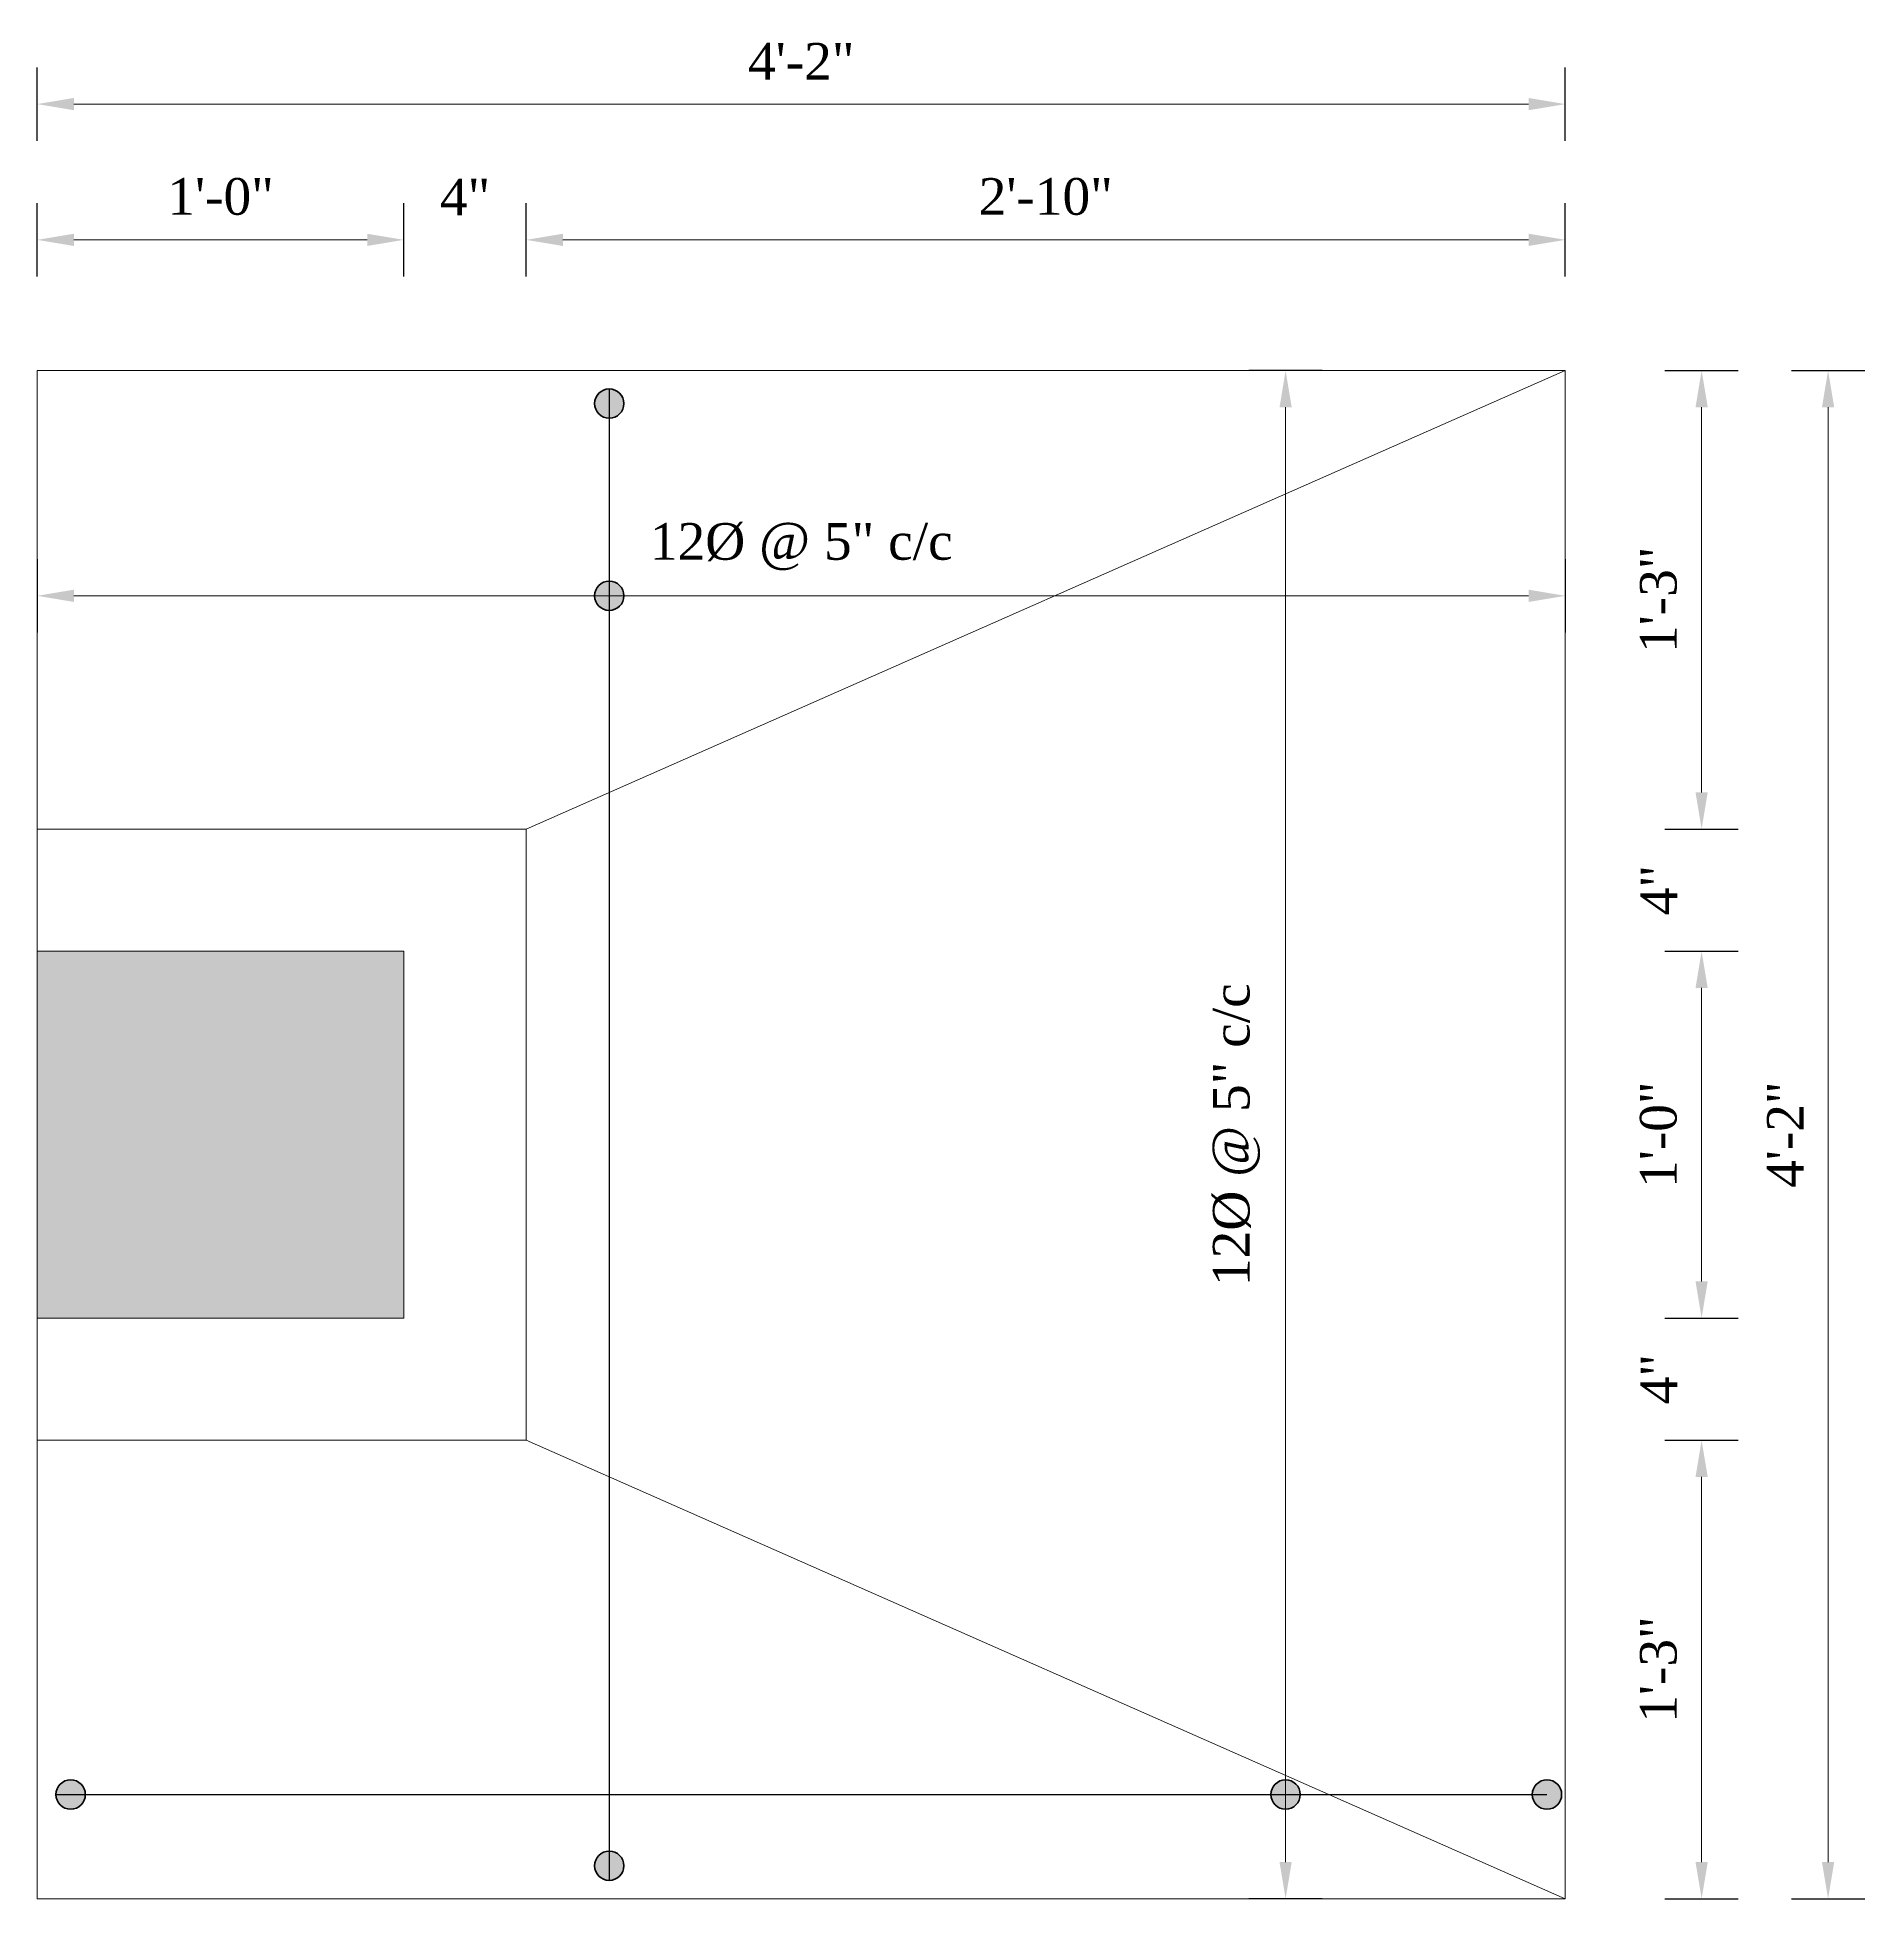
# Model space of a CAD drawing. Header units: feet. Extents: x 28652 to 66086, y -6769 to -640.
# Drawn here: x 53664.5 to 53724.3, y -1035.7 to -974.8 of the extents above; entities that cross this region are included whole.
import ezdxf

# ---------------------------------------------------------------- set-up
doc = ezdxf.new("R2010")
doc.units = ezdxf.units.FT
doc.header["$LTSCALE"] = 50
doc.header["$MEASUREMENT"] = 0
doc.header["$PDMODE"] = 34
for name, color, linetype, lineweight in [('IES_WR_Dimension', 7, 'Continuous', 15), ('IES_WR_Hatch ANSI31', 8, 'Continuous', 15), ('IES_WR_Rebar Concrete Line', 2, 'Continuous', 15), ('IES_WR_Rebar-Main', 1, 'Continuous', 30), ('Reinforcement', 1, 'Continuous', 40)]:
    doc.layers.add(name, color=color, linetype=linetype, lineweight=lineweight)
doc.styles.add('arial', font='times.ttf')
doc.dimstyles.new('SECS', dxfattribs={"dimtxt": 0.06, "dimasz": 0.06, "dimexe": 0.06, "dimexo": 0, "dimgap": 0.04, "dimtad": 1, "dimdec": 0, "dimzin": 3, "dimdsep": 46, "dimlunit": 4, "dimtxsty": 'arial', "dimcen": 1.25, "dimclrd": 256, "dimclrt": 3, "dimadec": 0, "dimazin": 0, "dimtfac": 1, "dimtdec": 0, "dimtix": 1, "dimtofl": 0, "dimtmove": 2, "dimatfit": 1, "dimfxl": 0.06, "dimfxlon": 1, "dimtolj": 1, "dimtzin": 0, "dimlwd": -1, "dimarcsym": 0})

# ---------------------------------------------------------------- blocks, each defined once
blk = doc.blocks.new('REBAR CUT')
at = {"layer": 'Reinforcement'}
blk.add_circle((0, 0), 0.024, dxfattribs=at)
blk = doc.blocks.new('bar towaeds viewer')
at = {"layer": 'Reinforcement'}
h = blk.add_hatch(color=256, dxfattribs=at)
h.dxf.hatch_style = 1
h.paths.add_polyline_path([(0.024, 0, 0.414214), (0, 0.024), (0, -0.024, 0.414214)])
h.paths.add_polyline_path([(0, 0.024, 0.414214), (-0.024, 0, 0.414214), (0, -0.024)])
blk.add_circle((0, 0), 0.024, dxfattribs=at)
blk = doc.blocks.new('*D1219')
at = {"layer": 'Defpoints', "color": 0}
for p in [(53676.547, -981.469), (53664.547, -1004.745), (53676.547, -1004.745)]:
    blk.add_point(p, dxfattribs=at)
at = {"layer": 'IES_WR_Dimension', "color": 0, "lineweight": -2}
for p, q in [((53664.547, -982.669), (53664.547, -980.269)), ((53676.547, -982.669), (53676.547, -980.269))]:
    blk.add_line(p, q, dxfattribs=at)
at = {"layer": 'IES_WR_Dimension'}
blk.add_line((53665.747, -981.469), (53675.347, -981.469), dxfattribs=at)
for points in [[(53665.747, -981.269), (53665.747, -981.669), (53664.547, -981.469)], [(53675.347, -981.269), (53675.347, -981.669), (53676.547, -981.469)]]:
    blk.add_solid(points, dxfattribs=at)
at = {"layer": 'IES_WR_Dimension', "color": 3, "insert": (53670.547, -980.058), "char_height": 1.2, "attachment_point": 5, "style": 'arial'}
blk.add_mtext('\\A1;1\'-0"', dxfattribs=at)
blk = doc.blocks.new('*D1221')
at = {"layer": 'Defpoints', "color": 0}
for p in [(53714.547, -977.027), (53664.547, -985.745), (53714.547, -985.745)]:
    blk.add_point(p, dxfattribs=at)
at = {"layer": 'IES_WR_Dimension', "color": 0, "lineweight": -2}
for p, q in [((53664.547, -978.227), (53664.547, -975.827)), ((53714.547, -978.227), (53714.547, -975.827))]:
    blk.add_line(p, q, dxfattribs=at)
at = {"layer": 'IES_WR_Dimension'}
blk.add_line((53665.747, -977.027), (53713.347, -977.027), dxfattribs=at)
for points in [[(53665.747, -976.827), (53665.747, -977.227), (53664.547, -977.027)], [(53713.347, -976.827), (53713.347, -977.227), (53714.547, -977.027)]]:
    blk.add_solid(points, dxfattribs=at)
at = {"layer": 'IES_WR_Dimension', "color": 3, "insert": (53689.547, -975.627), "char_height": 1.2, "attachment_point": 5, "style": 'arial'}
blk.add_mtext('\\A1;4\'-2"', dxfattribs=at)
blk = doc.blocks.new('*D1223')
at = {"layer": 'Defpoints', "color": 0}
for p in [(53714.547, -985.745), (53719.007, -985.745), (53680.547, -1000.745)]:
    blk.add_point(p, dxfattribs=at)
at = {"layer": 'IES_WR_Dimension', "color": 0, "lineweight": -2}
for p, q in [((53717.807, -985.745), (53720.207, -985.745)), ((53717.807, -1000.745), (53720.207, -1000.745))]:
    blk.add_line(p, q, dxfattribs=at)
at = {"layer": 'IES_WR_Dimension'}
blk.add_line((53719.007, -999.545), (53719.007, -986.945), dxfattribs=at)
for points in [[(53718.807, -986.945), (53719.207, -986.945), (53719.007, -985.745)], [(53718.807, -999.545), (53719.207, -999.545), (53719.007, -1000.745)]]:
    blk.add_solid(points, dxfattribs=at)
at = {"layer": 'IES_WR_Dimension', "color": 3, "insert": (53717.597, -993.245), "char_height": 1.2, "attachment_point": 5, "rotation": 90, "style": 'arial'}
blk.add_mtext('\\A1;1\'-3"', dxfattribs=at)
blk = doc.blocks.new('*D1225')
at = {"layer": 'Defpoints', "color": 0}
for p in [(53664.547, -985.745), (53714.547, -985.745), (53714.547, -993.115)]:
    blk.add_point(p, dxfattribs=at)
at = {"layer": 'IES_WR_Dimension', "color": 0, "lineweight": -2}
for p, q in [((53664.547, -991.915), (53664.547, -994.315)), ((53714.547, -991.915), (53714.547, -994.315))]:
    blk.add_line(p, q, dxfattribs=at)
at = {"layer": 'IES_WR_Dimension'}
blk.add_line((53665.747, -993.115), (53713.347, -993.115), dxfattribs=at)
for points in [[(53665.747, -992.915), (53665.747, -993.315), (53664.547, -993.115)], [(53713.347, -992.915), (53713.347, -993.315), (53714.547, -993.115)]]:
    blk.add_solid(points, dxfattribs=at)
at = {"layer": 'IES_WR_Dimension', "color": 3, "insert": (53689.547, -991.509), "char_height": 1.2, "attachment_point": 5, "style": 'arial'}
blk.add_mtext('\\A1;12%%C @ 5" c/c', dxfattribs=at)
blk = doc.blocks.new('*D1227')
at = {"layer": 'Defpoints', "color": 0}
for p in [(53705.395, -985.745), (53714.547, -985.745), (53714.547, -1035.745)]:
    blk.add_point(p, dxfattribs=at)
at = {"layer": 'IES_WR_Dimension', "color": 0, "lineweight": -2}
for p, q in [((53706.595, -985.745), (53704.195, -985.745)), ((53706.595, -1035.745), (53704.195, -1035.745))]:
    blk.add_line(p, q, dxfattribs=at)
at = {"layer": 'IES_WR_Dimension'}
blk.add_line((53705.395, -1034.545), (53705.395, -986.945), dxfattribs=at)
for points in [[(53705.195, -986.945), (53705.595, -986.945), (53705.395, -985.745)], [(53705.195, -1034.545), (53705.595, -1034.545), (53705.395, -1035.745)]]:
    blk.add_solid(points, dxfattribs=at)
at = {"layer": 'IES_WR_Dimension', "color": 3, "insert": (53703.788, -1010.745), "char_height": 1.2, "attachment_point": 5, "rotation": 90, "style": 'arial'}
blk.add_mtext('\\A1;12%%C @ 5" c/c', dxfattribs=at)
blk = doc.blocks.new('*D1229')
at = {"layer": 'Defpoints', "color": 0}
for p in [(53714.547, -985.745), (53723.145, -985.745), (53714.547, -1035.745)]:
    blk.add_point(p, dxfattribs=at)
at = {"layer": 'IES_WR_Dimension', "color": 0, "lineweight": -2}
for p, q in [((53721.945, -985.745), (53724.345, -985.745)), ((53721.945, -1035.745), (53724.345, -1035.745))]:
    blk.add_line(p, q, dxfattribs=at)
at = {"layer": 'IES_WR_Dimension'}
blk.add_line((53723.145, -1034.545), (53723.145, -986.945), dxfattribs=at)
for points in [[(53722.945, -986.945), (53723.345, -986.945), (53723.145, -985.745)], [(53722.945, -1034.545), (53723.345, -1034.545), (53723.145, -1035.745)]]:
    blk.add_solid(points, dxfattribs=at)
at = {"layer": 'IES_WR_Dimension', "color": 3, "insert": (53721.745, -1010.745), "char_height": 1.2, "attachment_point": 5, "rotation": 90, "style": 'arial'}
blk.add_mtext('\\A1;4\'-2"', dxfattribs=at)
blk = doc.blocks.new('*D1231')
at = {"layer": 'Defpoints', "color": 0}
for p in [(53680.547, -981.469), (53680.547, -1000.745), (53676.547, -1004.745)]:
    blk.add_point(p, dxfattribs=at)
at = {"layer": 'IES_WR_Dimension', "color": 0, "lineweight": -2}
for p, q in [((53676.547, -982.669), (53676.547, -980.269)), ((53680.547, -982.669), (53680.547, -980.269))]:
    blk.add_line(p, q, dxfattribs=at)
at = {"layer": 'IES_WR_Dimension'}
for p, q in [((53675.347, -981.469), (53674.147, -981.469)), ((53681.747, -981.469), (53682.947, -981.469))]:
    blk.add_line(p, q, dxfattribs=at)
for points in [[(53675.347, -981.269), (53675.347, -981.669), (53676.547, -981.469)], [(53681.747, -981.269), (53681.747, -981.669), (53680.547, -981.469)]]:
    blk.add_solid(points, dxfattribs=at)
at = {"layer": 'IES_WR_Dimension', "color": 3, "insert": (53678.547, -980.069), "char_height": 1.2, "attachment_point": 5, "style": 'arial'}
blk.add_mtext('\\A1;4"', dxfattribs=at)
blk = doc.blocks.new('*D1233')
at = {"layer": 'Defpoints', "color": 0}
for p in [(53714.547, -981.469), (53714.547, -985.745), (53680.547, -1000.745)]:
    blk.add_point(p, dxfattribs=at)
at = {"layer": 'IES_WR_Dimension', "color": 0, "lineweight": -2}
for p, q in [((53680.547, -982.669), (53680.547, -980.269)), ((53714.547, -982.669), (53714.547, -980.269))]:
    blk.add_line(p, q, dxfattribs=at)
at = {"layer": 'IES_WR_Dimension'}
blk.add_line((53681.747, -981.469), (53713.347, -981.469), dxfattribs=at)
for points in [[(53681.747, -981.269), (53681.747, -981.669), (53680.547, -981.469)], [(53713.347, -981.269), (53713.347, -981.669), (53714.547, -981.469)]]:
    blk.add_solid(points, dxfattribs=at)
at = {"layer": 'IES_WR_Dimension', "color": 3, "insert": (53697.547, -980.058), "char_height": 1.2, "attachment_point": 5, "style": 'arial'}
blk.add_mtext('\\A1;2\'-10"', dxfattribs=at)
blk = doc.blocks.new('*D1235')
at = {"layer": 'Defpoints', "color": 0}
for p in [(53680.547, -1000.745), (53676.547, -1004.745), (53719.007, -1004.745)]:
    blk.add_point(p, dxfattribs=at)
at = {"layer": 'IES_WR_Dimension'}
for p, q in [((53719.007, -999.545), (53719.007, -998.345)), ((53719.007, -1005.945), (53719.007, -1007.145))]:
    blk.add_line(p, q, dxfattribs=at)
at = {"layer": 'IES_WR_Dimension', "color": 0, "lineweight": -2}
for p, q in [((53717.807, -1000.745), (53720.207, -1000.745)), ((53717.807, -1004.745), (53720.207, -1004.745))]:
    blk.add_line(p, q, dxfattribs=at)
at = {"layer": 'IES_WR_Dimension'}
for points in [[(53718.807, -999.545), (53719.207, -999.545), (53719.007, -1000.745)], [(53718.807, -1005.945), (53719.207, -1005.945), (53719.007, -1004.745)]]:
    blk.add_solid(points, dxfattribs=at)
at = {"layer": 'IES_WR_Dimension', "color": 3, "insert": (53717.607, -1002.745), "char_height": 1.2, "attachment_point": 5, "rotation": 90, "style": 'arial'}
blk.add_mtext('\\A1;4"', dxfattribs=at)
blk = doc.blocks.new('*D1237')
at = {"layer": 'Defpoints', "color": 0}
for p in [(53676.547, -1004.745), (53676.547, -1016.745), (53719.007, -1016.745)]:
    blk.add_point(p, dxfattribs=at)
at = {"layer": 'IES_WR_Dimension', "color": 0, "lineweight": -2}
for p, q in [((53717.807, -1004.745), (53720.207, -1004.745)), ((53717.807, -1016.745), (53720.207, -1016.745))]:
    blk.add_line(p, q, dxfattribs=at)
at = {"layer": 'IES_WR_Dimension'}
blk.add_line((53719.007, -1005.945), (53719.007, -1015.545), dxfattribs=at)
for points in [[(53718.807, -1005.945), (53719.207, -1005.945), (53719.007, -1004.745)], [(53718.807, -1015.545), (53719.207, -1015.545), (53719.007, -1016.745)]]:
    blk.add_solid(points, dxfattribs=at)
at = {"layer": 'IES_WR_Dimension', "color": 3, "insert": (53717.597, -1010.745), "char_height": 1.2, "attachment_point": 5, "rotation": 90, "style": 'arial'}
blk.add_mtext('\\A1;1\'-0"', dxfattribs=at)
blk = doc.blocks.new('*D1239')
at = {"layer": 'Defpoints', "color": 0}
for p in [(53676.547, -1016.745), (53680.547, -1020.745), (53719.007, -1020.745)]:
    blk.add_point(p, dxfattribs=at)
at = {"layer": 'IES_WR_Dimension'}
for p, q in [((53719.007, -1015.545), (53719.007, -1014.345)), ((53719.007, -1021.945), (53719.007, -1023.145))]:
    blk.add_line(p, q, dxfattribs=at)
at = {"layer": 'IES_WR_Dimension', "color": 0, "lineweight": -2}
for p, q in [((53717.807, -1016.745), (53720.207, -1016.745)), ((53717.807, -1020.745), (53720.207, -1020.745))]:
    blk.add_line(p, q, dxfattribs=at)
at = {"layer": 'IES_WR_Dimension'}
for points in [[(53718.807, -1015.545), (53719.207, -1015.545), (53719.007, -1016.745)], [(53718.807, -1021.945), (53719.207, -1021.945), (53719.007, -1020.745)]]:
    blk.add_solid(points, dxfattribs=at)
at = {"layer": 'IES_WR_Dimension', "color": 3, "insert": (53717.607, -1018.745), "char_height": 1.2, "attachment_point": 5, "rotation": 90, "style": 'arial'}
blk.add_mtext('\\A1;4"', dxfattribs=at)
blk = doc.blocks.new('*D1241')
at = {"layer": 'Defpoints', "color": 0}
for p in [(53680.547, -1020.745), (53714.547, -1035.745), (53719.007, -1035.745)]:
    blk.add_point(p, dxfattribs=at)
at = {"layer": 'IES_WR_Dimension', "color": 0, "lineweight": -2}
for p, q in [((53717.807, -1020.745), (53720.207, -1020.745)), ((53717.807, -1035.745), (53720.207, -1035.745))]:
    blk.add_line(p, q, dxfattribs=at)
at = {"layer": 'IES_WR_Dimension'}
blk.add_line((53719.007, -1021.945), (53719.007, -1034.545), dxfattribs=at)
for points in [[(53718.807, -1021.945), (53719.207, -1021.945), (53719.007, -1020.745)], [(53718.807, -1034.545), (53719.207, -1034.545), (53719.007, -1035.745)]]:
    blk.add_solid(points, dxfattribs=at)
at = {"layer": 'IES_WR_Dimension', "color": 3, "insert": (53717.597, -1028.245), "char_height": 1.2, "attachment_point": 5, "rotation": 90, "style": 'arial'}
blk.add_mtext('\\A1;1\'-3"', dxfattribs=at)

msp = doc.modelspace()

# ---------------------------------------------------------------- hatches: boundary and pattern name
at = {"layer": 'IES_WR_Hatch ANSI31'}
h = msp.add_hatch(color=256, dxfattribs=at)
h.dxf.hatch_style = 1
h.paths.add_polyline_path([(53664.547, -1004.745), (53664.547, -1016.745), (53676.547, -1016.745), (53676.547, -1004.745)])

# ---------------------------------------------------------------- linework, layer by layer
at = {"layer": 'IES_WR_Rebar Concrete Line'}
for points in [[(53664.547, -985.745), (53714.547, -985.745), (53714.547, -1035.745), (53664.547, -1035.745)], [(53664.547, -1000.745), (53680.547, -1000.745), (53680.547, -1020.745), (53664.547, -1020.745)], [(53664.547, -1004.745), (53676.547, -1004.745), (53676.547, -1016.745), (53664.547, -1016.745)]]:
    msp.add_lwpolyline(points, close=True, dxfattribs=at)
for points in [[(53680.547, -1000.745), (53714.547, -985.745)], [(53680.547, -1020.745), (53714.547, -1035.745)]]:
    msp.add_lwpolyline(points, dxfattribs=at)
at = {"layer": 'IES_WR_Rebar-Main'}
for points in [[(53683.265, -986.345), (53683.265, -1035.145)], [(53665.147, -1032.334), (53713.947, -1032.334)]]:
    msp.add_lwpolyline(points, dxfattribs=at)

# ---------------------------------------------------------------- block references
at = {"xscale": 20, "yscale": 20, "zscale": 20}
for name, p in [('bar towaeds viewer', (53683.265, -986.825)), ('bar towaeds viewer', (53683.265, -993.115)), ('REBAR CUT', (53665.64, -1032.334)), ('bar towaeds viewer', (53665.64, -1032.334)), ('bar towaeds viewer', (53705.395, -1032.334)), ('bar towaeds viewer', (53713.947, -1032.334)), ('REBAR CUT', (53683.265, -1034.665)), ('bar towaeds viewer', (53683.265, -1034.665))]:
    msp.add_blockref(name, p, dxfattribs=at)

# ---------------------------------------------------------------- dimensions: what is measured, and where the dimension line sits
at = {"layer": 'IES_WR_Dimension'}
for base, p1, p2, picture, middle in [((53714.547, -977.027), (53664.547, -985.745), (53714.547, -985.745), '*D1221', (53689.547, -975.627)), ((53676.547, -981.469), (53664.547, -1004.745), (53676.547, -1004.745), '*D1219', (53670.547, -980.058)), ((53680.547, -981.469), (53676.547, -1004.745), (53680.547, -1000.745), '*D1231', (53678.547, -980.069)), ((53714.547, -981.469), (53680.547, -1000.745), (53714.547, -985.745), '*D1233', (53697.547, -980.058))]:
    dim = msp.add_linear_dim(base=base, p1=p1, p2=p2, dimstyle='SECS', override={"dimscale": 0, "dimtix": 1, "dimtofl": 0, "dimtmove": 2, "dimatfit": 1}, dxfattribs=at)
    dim.commit()
    dim.dimension.update_dxf_attribs({"geometry": picture, "text_midpoint": middle})
dim = msp.add_linear_dim(base=(53714.547, -993.115), p1=(53664.547, -985.745), p2=(53714.547, -985.745), text='12%%C @ 5" c/c', dimstyle='SECS', override={"dimscale": 0, "dimtix": 1, "dimtofl": 0, "dimtmove": 2, "dimatfit": 1}, dxfattribs=at)
dim.commit()
dim.dimension.update_dxf_attribs({"geometry": '*D1225', "text_midpoint": (53689.547, -991.509)})
for base, p1, p2, picture, middle in [((53719.007, -985.745), (53680.547, -1000.745), (53714.547, -985.745), '*D1223', (53717.597, -993.245)), ((53723.145, -985.745), (53714.547, -1035.745), (53714.547, -985.745), '*D1229', (53721.745, -1010.745)), ((53719.007, -1004.745), (53680.547, -1000.745), (53676.547, -1004.745), '*D1235', (53717.607, -1002.745)), ((53719.007, -1016.745), (53676.547, -1004.745), (53676.547, -1016.745), '*D1237', (53717.597, -1010.745)), ((53719.007, -1020.745), (53676.547, -1016.745), (53680.547, -1020.745), '*D1239', (53717.607, -1018.745)), ((53719.007, -1035.745), (53680.547, -1020.745), (53714.547, -1035.745), '*D1241', (53717.597, -1028.245))]:
    dim = msp.add_linear_dim(base=base, p1=p1, p2=p2, angle=90, dimstyle='SECS', override={"dimscale": 0, "dimtix": 1, "dimtofl": 0, "dimtmove": 2, "dimatfit": 1}, dxfattribs=at)
    dim.commit()
    dim.dimension.update_dxf_attribs({"geometry": picture, "text_midpoint": middle})
dim = msp.add_linear_dim(base=(53705.395, -985.745), p1=(53714.547, -1035.745), p2=(53714.547, -985.745), angle=90, text='12%%C @ 5" c/c', dimstyle='SECS', override={"dimscale": 0, "dimtix": 1, "dimtofl": 0, "dimtmove": 2, "dimatfit": 1}, dxfattribs=at)
dim.commit()
dim.dimension.update_dxf_attribs({"geometry": '*D1227', "text_midpoint": (53703.788, -1010.745)})

doc.saveas('drawing.dxf')
